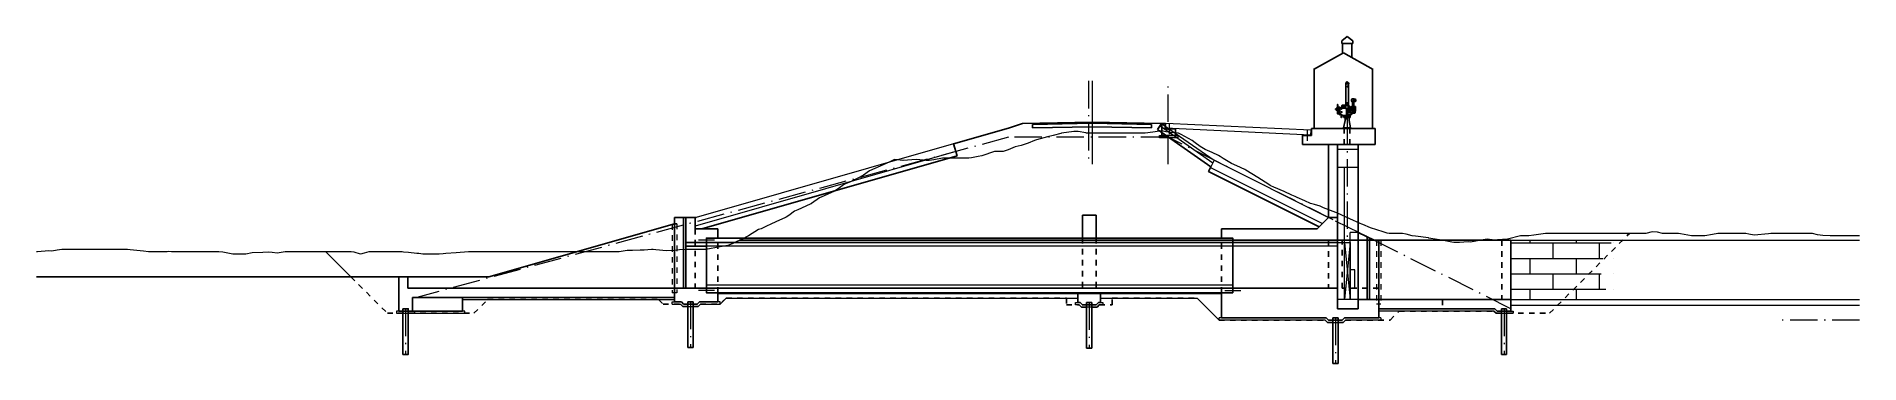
# Model space of a CAD drawing. Header units: millimetres. Extents: x -2078669 to -1085629, y -5987148 to 310365.
# Drawn here: x -1285629 to -1085629, y -4349648 to -4313811 of the extents above; entities that cross this region are included whole.
import ezdxf

# ---------------------------------------------------------------- set-up
doc = ezdxf.new("R2010")
doc.units = ezdxf.units.MM
doc.header["$LTSCALE"] = 500
for name, pattern in [('SXF_一点短鎖線', [9.25, 6, -1.5, 0.25, -1.5]), ('SXF_跳び破線', [12, 6, -6]), ('点線(短)11', [2, 1, -1]), ('破線1', [7.5, 6, -1.5])]:
    doc.linetypes.add(name, pattern=pattern)
for name, color, linetype, lineweight in [('D-BGD', 7, 'Continuous', 13), ('D-BMK', 2, 'SXF_一点短鎖線', 13), ('D-BYP-STR4', 6, 'Continuous', 25), ('D-BYP-STR6', 2, 'SXF_一点短鎖線', 13), ('D-BYP-STR7', 2, 'Continuous', 13), ('D-BYP-STR8', 5, 'Continuous', 25), ('D-STR', 1, 'Continuous', 25), ('D-STR-STR1', 2, 'Continuous', 13), ('D-STR-STR2', 7, 'Continuous', 13), ('D-STR-STR8', 1, 'Continuous', 25), ('D-STR-STR9', 1, 'Continuous', 25), ('D-STR-STRA', 6, 'Continuous', 25), ('D-STR-STRC', 7, 'Continuous', 13)]:
    doc.layers.add(name, color=color, linetype=linetype, lineweight=lineweight)

# ---------------------------------------------------------------- blocks, each defined once
blk = doc.blocks.new('管理橋受台')
at = {"layer": 'D-BYP-STR7'}
blk.add_lwpolyline([(690527, -612810), (690627, -612810), (690627, -612910), (689827, -612910), (689827, -612810), (689927, -612810)], dxfattribs=at)
at = {"layer": 'D-STR', "ltscale": 0.01}
blk.add_lwpolyline([(690077, -612510), (690527, -612510), (690527, -612810), (689927, -612810), (689927, -612280), (690077, -612280)], close=True, dxfattribs=at)

msp = doc.modelspace()

# ---------------------------------------------------------------- hatches: boundary and pattern name
at = {"layer": 'D-STR-STRC', "ltscale": 0.01}
h = msp.add_hatch(dxfattribs=at)
h.set_pattern_fill('AR-BRSTD', color=256, scale=25, angle=180)
h.set_pattern_definition([(180, (-1703471.2, -3760628), (-2e-13, -1693.545), []), (270, (-1703471.2, -3760628), (2540, -1693.545), [1693.545, -1693.545])])
edge = h.paths.add_edge_path()
edge.add_line((-1123881.5, -4342647.8), (-1112590.9, -4342647.8))
edge.add_arc((-1109490.3, -4339397.8), 4491.8, 133.652127, 226.347873, ccw=False)
edge.add_line((-1112590.9, -4336147.8), (-1123881.5, -4336147.8))
edge.add_line((-1123881.5, -4336147.8), (-1123881.5, -4342647.8))

# ---------------------------------------------------------------- linework, layer by layer
at = {"layer": 'D-BGD', "linetype": 'Continuous', "lineweight": 13}
msp.add_lwpolyline([(-1085629.4, -4335647.8), (-1086195.3, -4335647.8), (-1086757.4, -4335647.8), (-1087725.6, -4335647.8), (-1088199.2, -4335647.8), (-1088839.5, -4335647.8), (-1089641, -4335618.2), (-1090233.9, -4335545), (-1090772.9, -4335397.8), (-1092230.4, -4335397.8), (-1092524.6, -4335397.8), (-1092604, -4335397.8), (-1092742.2, -4335397.8), (-1093966.4, -4335397.8), (-1094435.1, -4335397.8), (-1095250.5, -4335397.8), (-1095350.6, -4335407.7), (-1095621.4, -4335434.7), (-1097181.7, -4335590.2), (-1097758.7, -4335490.2), (-1098097.2, -4335397.8), (-1098291.8, -4335397.8), (-1099012.7, -4335397.8), (-1099733.5, -4335397.8), (-1100267, -4335397.8), (-1101175.3, -4335397.8), (-1101759.3, -4335499), (-1102617.1, -4335647.8), (-1102775.3, -4335647.8), (-1103590.4, -4335647.8), (-1104058.9, -4335647.8), (-1105283.6, -4335435.4), (-1105500.7, -4335397.8), (-1106337, -4335397.8), (-1106942.5, -4335397.8), (-1107252.5, -4335397.8), (-1107791.8, -4335250.5), (-1108384.3, -4335206.8), (-1109083.6, -4335397.8), (-1109826.1, -4335397.8), (-1110300.1, -4335397.8), (-1110914.7, -4335397.8), (-1112576.2, -4335397.8), (-1112709.7, -4335397.8), (-1112745.7, -4335397.8), (-1112808.4, -4335397.8), (-1114151.5, -4335397.8), (-1115316.7, -4335397.8), (-1115593.3, -4335397.8), (-1115967.2, -4335397.8), (-1117035.1, -4335397.8), (-1117323.4, -4335397.8), (-1117825, -4335397.8), (-1119154.4, -4335397.8), (-1119918.6, -4335397.8), (-1120070, -4335397.8), (-1121360.4, -4335574), (-1121901, -4335647.8), (-1122802.2, -4335647.8), (-1122841.5, -4335661.4), (-1124244, -4336008), (-1125349.8, -4336089.5), (-1125685.8, -4336114.3), (-1126478.7, -4336035.2), (-1127127.6, -4336147.8), (-1128309.8, -4336352.7), (-1128569.4, -4336326.9), (-1129531.1, -4336397.8), (-1130011.2, -4336397.8), (-1130140.8, -4336375.3), (-1130366.4, -4336336.2), (-1131453, -4336147.8), (-1131971.9, -4336057.8), (-1132874.6, -4335901.3), (-1132887.4, -4335899), (-1132894.8, -4335895.8), (-1132922, -4335893), (-1134336.6, -4335699.9), (-1134718.5, -4335647.8), (-1135382.9, -4335466.3), (-1135778.4, -4335397.8), (-1136549.6, -4335397.8), (-1137220.2, -4335397.8), (-1137465.1, -4335355.3), (-1137891.2, -4335223.2), (-1139296.2, -4334787.8), (-1140103.7, -4334427.2), (-1140211.7, -4334379), (-1140399.5, -4334295.2), (-1141545.5, -4333783.5), (-1142907.8, -4333175.4), (-1142958.3, -4333152.8), (-1142987.3, -4333139.8), (-1143094.9, -4333091.8), (-1144429.1, -4332594.5), (-1144789.3, -4332397.8), (-1145416, -4332226.6), (-1145704.9, -4332147.8), (-1145870.9, -4332102.4), (-1146485.9, -4331827.9), (-1147312.7, -4331458.7), (-1147535.9, -4331359.1), (-1147924.3, -4331185.7), (-1148754.5, -4330815), (-1149876.9, -4330313.9), (-1150196.3, -4330171.3), (-1150282.5, -4330132.8), (-1150432.6, -4330024.8), (-1151638.1, -4329277.6), (-1152940.9, -4328470.1), (-1153079.9, -4328383.9), (-1153944.7, -4327997.8), (-1154521.7, -4327740.2), (-1155449.1, -4327165.3), (-1155775.7, -4326962.9), (-1155963.5, -4326846.5), (-1156658.8, -4326536.1), (-1157405.3, -4326202.8), (-1157957.4, -4325860.5), (-1158522.3, -4325454.1), (-1158847.1, -4325220.4), (-1160049.8, -4324563.6), (-1160353.4, -4324397.8), (-1160465.7, -4324397.8), (-1161476.5, -4324297), (-1161730.6, -4324271.7), (-1162184.5, -4324147.8), (-1163172.4, -4324282.7), (-1164015.5, -4324397.8), (-1164614.2, -4324397.8), (-1165482.3, -4324397.8), (-1166056, -4324397.8), (-1166762.1, -4324397.8), (-1167497.8, -4324397.8), (-1167990.5, -4324397.8), (-1168939.6, -4324397.8), (-1169508.7, -4324397.8), (-1170381.4, -4324397.8), (-1170424.3, -4324397.8), (-1170498.8, -4324377.4), (-1171339.8, -4324231.6), (-1171823.2, -4324213.8), (-1173170.9, -4324397.8), (-1173265, -4324423.5), (-1174086.4, -4324647.8), (-1174706.8, -4324817.2), (-1175515.4, -4325038), (-1175917.5, -4325147.8), (-1176148.6, -4325210.9), (-1176833, -4325516.4), (-1177590.4, -4325751.2), (-1178247.1, -4325897.8), (-1179032.2, -4326248.3), (-1179579.6, -4326397.8), (-1180473.9, -4326397.8), (-1180495.1, -4326401.4), (-1180531.9, -4326417.9), (-1181915.7, -4326897.8), (-1182326.2, -4326968.9), (-1183040.2, -4327092.7), (-1183357.5, -4327147.8), (-1184157.2, -4327147.8), (-1184799.3, -4327147.8), (-1185548.5, -4327147.8), (-1185988.3, -4327147.8), (-1186241.1, -4327147.8), (-1187177.5, -4327310.1), (-1187682.9, -4327397.8), (-1188056.8, -4327397.8), (-1188734.9, -4327330.2), (-1189124.7, -4327291.3), (-1190565.1, -4327397.5), (-1190566, -4327397.7), (-1190566.5, -4327397.6), (-1191481.5, -4327306.4), (-1192008.3, -4327541.6), (-1192397, -4327715.2), (-1193073.3, -4328017.1), (-1194228.1, -4328532.7), (-1194891.9, -4329010.3), (-1195581.6, -4329387), (-1196059.2, -4329600.2), (-1196333.7, -4329722.7), (-1196974.7, -4330008.9), (-1197775.5, -4330585.1), (-1198089.9, -4330756.8), (-1199217.3, -4331260.1), (-1199721.3, -4331485.2), (-1200598.2, -4332116.1), (-1200636.8, -4332140.1), (-1200659, -4332147.8), (-1200741.4, -4332190.6), (-1202100.8, -4332797.5), (-1202467.9, -4332961.4), (-1203106.4, -4333420.9), (-1203383.4, -4333592.6), (-1203542.6, -4333691.2), (-1204132.3, -4333954.5), (-1204984.4, -4334334.9), (-1205614.7, -4334616.3), (-1206130, -4334897.8), (-1206426.2, -4334978.6), (-1207523.3, -4335658.7), (-1207868, -4335846.9), (-1207961.1, -4335913.9), (-1208123, -4335986.2), (-1208876.6, -4336322.7), (-1209309.8, -4336516.1), (-1209792.2, -4336731.4), (-1210631.3, -4336876.9), (-1212193.4, -4337147.8), (-1213139.6, -4337147.8), (-1213454.3, -4337147.8), (-1213635.2, -4337147.8), (-1214305.2, -4337147.8), (-1215077, -4337204.7), (-1215647.8, -4337246.7), (-1216518.8, -4337311), (-1217696.2, -4337193.6), (-1217960.6, -4337167.3), (-1218156.1, -4337147.8), (-1218947.5, -4337226.6), (-1219402.4, -4337209.9), (-1220244.1, -4337251.8), (-1220844.1, -4337281.7), (-1221694.1, -4337397.8), (-1222285.9, -4337397.8), (-1223172.7, -4337397.8), (-1223525.1, -4337397.8), (-1223727.7, -4337397.8), (-1224723.7, -4337397.8), (-1225169.5, -4337397.8), (-1225843.7, -4337397.8), (-1226611.3, -4337397.8), (-1227187.3, -4337397.8), (-1228053.1, -4337397.8), (-1228189.2, -4337397.8), (-1229018.3, -4337397.8), (-1229494.9, -4337397.8), (-1229933.9, -4337397.8), (-1230697.5, -4337397.8), (-1230936.7, -4337397.8), (-1231764.9, -4337397.8), (-1232378.5, -4337397.8), (-1232680.5, -4337397.8), (-1233205.8, -4337397.8), (-1233820.3, -4337397.8), (-1234511.5, -4337397.8), (-1235714.1, -4337397.8), (-1236703.9, -4337397.8), (-1238042, -4337397.8), (-1238173.7, -4337397.8), (-1238222.4, -4337411.1), (-1239587.5, -4337511.7), (-1240730.6, -4337596), (-1241029.2, -4337618), (-1241433, -4337647.8), (-1242471, -4337647.8), (-1242751.3, -4337647.8), (-1243238.9, -4337647.8), (-1243666.8, -4337605.1), (-1243912.8, -4337580.6), (-1244823.9, -4337489.8), (-1245354.6, -4337436.9), (-1245497.9, -4337422.6), (-1245747.2, -4337397.8), (-1246413.4, -4337397.8), (-1246796.4, -4337397.8), (-1247329, -4337397.8), (-1248238.2, -4337397.8), (-1248255.5, -4337397.8), (-1249160, -4337397.8), (-1249680, -4337539.7), (-1250075.6, -4337647.8), (-1250763.7, -4337459.8), (-1251121.8, -4337397.8), (-1251605.9, -4337397.8), (-1252563.6, -4337397.8), (-1252822.2, -4337397.8), (-1253272, -4337397.8), (-1254653.2, -4337397.8), (-1255447.2, -4337397.8), (-1255568.8, -4337397.8), (-1255780.3, -4337397.8), (-1256484.3, -4337397.8), (-1256889, -4337397.8), (-1258288.6, -4337397.8), (-1258315.4, -4337397.8), (-1258330.8, -4337397.8), (-1259230.9, -4337553.8), (-1259772.6, -4337499.9), (-1260146.4, -4337462.6), (-1260796.9, -4337486.6), (-1261977.5, -4337530.1), (-1262656.1, -4337647.8), (-1263305.1, -4337647.8), (-1264097.9, -4337647.8), (-1265169.7, -4337461.9), (-1265639.6, -4337397.8), (-1265813.4, -4337397.8), (-1266981.5, -4337397.8), (-1268321.7, -4337397.8), (-1268386.2, -4337397.8), (-1268423.3, -4337392.7), (-1268560.7, -4337397.8), (-1269865.1, -4337397.8), (-1270830, -4337397.8), (-1271132.8, -4337367.6), (-1271306.9, -4337397.8), (-1272048.4, -4337397.8), (-1272748.7, -4337397.8), (-1273338.3, -4337397.8), (-1273879.4, -4337343.8), (-1275342.6, -4337198), (-1275632.3, -4337169.1), (-1275846.5, -4337147.8), (-1276626, -4337147.8), (-1277074.1, -4337147.8), (-1277541.5, -4337147.8), (-1278354.8, -4337147.8), (-1278515.9, -4337147.8), (-1278733.6, -4337147.8), (-1280288.1, -4337147.8), (-1280863.1, -4337147.8), (-1281203.7, -4337147.8), (-1282124.6, -4337147.8), (-1282841.2, -4337147.8), (-1283371.4, -4337239.7), (-1283950.3, -4337340.1), (-1284283, -4337306.9), (-1285515.5, -4337397.8), (-1285629.4, -4337397.8)], dxfattribs=at)
at = {"layer": 'D-BMK', "linetype": 'SXF_一点短鎖線'}
for p, q in [((-1170226.5, -4318684.7), (-1170226.5, -4327792.9)), ((-1169817.4, -4318684.7), (-1169817.4, -4327792.9)), ((-1161476.5, -4327792.9), (-1161476.5, -4318682.2)), ((-1169817.4, -4320850.3), (-1169817.4, -4327792.9)), ((-1245131.5, -4343647.8), (-1245131.5, -4348647.8)), ((-1213881.5, -4342897.8), (-1213881.5, -4347897.8)), ((-1170132.2, -4342972.8), (-1170132.2, -4347972.8)), ((-1124631.5, -4343647.8), (-1124631.5, -4348647.8)), ((-1143131.5, -4344647.8), (-1143131.5, -4349647.8)), ((-1085629.4, -4344898.1), (-1094821.6, -4344898.1))]:
    msp.add_line(p, q, dxfattribs=at)
at = {"layer": 'D-BYP-STR4', "linetype": 'SXF_跳び破線', "ltscale": 0.2}
msp.add_line((-1215631.5, -4334323.1), (-1215381.5, -4334323.1), dxfattribs=at)
at = {"layer": 'D-BYP-STR4', "color": 6}
msp.add_line((-1212131.5, -4336772.8), (-1214381.5, -4336772.8), dxfattribs=at)
at = {"layer": 'D-BYP-STR4'}
for p, q in [((-1213594, -4342897.8), (-1214169, -4342897.8)), ((-1214169, -4342897.8), (-1214169, -4347897.8)), ((-1213594, -4342897.8), (-1213594, -4347897.8)), ((-1170419.7, -4342972.8), (-1170419.7, -4347972.8)), ((-1169844.7, -4342972.8), (-1170419.7, -4342972.8)), ((-1169844.7, -4342972.8), (-1169844.7, -4347972.8)), ((-1124919, -4343647.8), (-1124919, -4348647.8)), ((-1124919, -4343647.8), (-1124344, -4343647.8)), ((-1124344, -4343647.8), (-1124344, -4348647.8)), ((-1143419, -4344647.8), (-1143419, -4349647.8)), ((-1143419, -4344647.8), (-1142844, -4344647.8)), ((-1142844, -4344647.8), (-1142844, -4349647.8)), ((-1214169, -4347897.8), (-1213594, -4347897.8)), ((-1170419.7, -4347972.8), (-1169844.7, -4347972.8)), ((-1143419, -4349647.8), (-1142844, -4349647.8)), ((-1124919, -4348647.8), (-1124344, -4348647.8))]:
    msp.add_line(p, q, dxfattribs=at)
msp.add_lwpolyline([(-1245419, -4343647.8), (-1245419, -4348647.8), (-1244844, -4348647.8), (-1244844, -4343647.8)], close=True, dxfattribs=at)
at = {"layer": 'D-BYP-STR6', "linetype": 'SXF_一点短鎖線'}
msp.add_lwpolyline([(-1123881.5, -4343647.8), (-1143376.5, -4333900.3), (-1161476.5, -4324850.3), (-1178976.5, -4324850.3), (-1243902.2, -4342397.8)], dxfattribs=at)
at = {"layer": 'D-BYP-STR7'}
for p, q in [((-1210881.5, -4341972.8), (-1155632.2, -4341972.8)), ((-1238881.5, -4342647.8), (-1215631.5, -4342647.8)), ((-1214631.5, -4343147.8), (-1213131.5, -4343147.8)), ((-1210631.5, -4343147.8), (-1209956.5, -4342472.8)), ((-1209956.5, -4342472.8), (-1171382.2, -4342472.8)), ((-1168882.2, -4342472.8), (-1158307.2, -4342472.8)), ((-1158307.2, -4342472.8), (-1155882.2, -4344897.8)), ((-1125735, -4343897.8), (-1138381.5, -4343897.8)), ((-1125735, -4343897.8), (-1125485, -4344147.8)), ((-1123881.5, -4343897.8), (-1123631.5, -4343897.8)), ((-1123631.5, -4343897.8), (-1123631.5, -4344147.8)), ((-1155632.2, -4344647.8), (-1155882.2, -4344647.8)), ((-1155882.2, -4344897.8), (-1155882.2, -4344647.8)), ((-1144235, -4344897.8), (-1155882.2, -4344897.8)), ((-1144235, -4344897.8), (-1143985, -4345147.8)), ((-1143985, -4345147.8), (-1142277.9, -4345147.8)), ((-1142277.9, -4345147.8), (-1142027.9, -4344897.8)), ((-1138131.5, -4344897.8), (-1142027.9, -4344897.8)), ((-1138131.5, -4344647.8), (-1138381.5, -4344647.8)), ((-1138131.5, -4344647.8), (-1138131.5, -4344897.8)), ((-1125485, -4344147.8), (-1123631.5, -4344147.8))]:
    msp.add_line(p, q, dxfattribs=at)
for points in [[(-1245881.5, -4343897.8), (-1246131.5, -4343897.8), (-1246131.5, -4344147.8), (-1244136.5, -4344147.8), (-1244136.5, -4343897.8), (-1244386.5, -4343897.8)], [(-1246131.5, -4344147.8), (-1238631.5, -4344147.8), (-1238631.5, -4343897.8), (-1238881.5, -4343897.8)], [(-1215881.5, -4343147.8), (-1215881.5, -4342897.8), (-1215631.5, -4342897.8)], [(-1215881.5, -4343147.8), (-1214985, -4343147.8), (-1214735, -4343397.8), (-1213027.9, -4343397.8), (-1212777.9, -4343147.8), (-1210631.5, -4343147.8)], [(-1210631.5, -4343147.8), (-1210631.5, -4342897.8), (-1210881.5, -4342897.8)], [(-1168882.2, -4342972.8), (-1168632.2, -4342972.8), (-1168632.2, -4343222.8), (-1169028.6, -4343222.8), (-1169278.6, -4343472.8), (-1170985.7, -4343472.8), (-1171235.7, -4343222.8), (-1171632.2, -4343222.8), (-1171632.2, -4342972.8), (-1171382.2, -4342972.8)]]:
    msp.add_lwpolyline(points, dxfattribs=at)
at = {"layer": 'D-BYP-STR8'}
for p, q in [((-1141824.9, -4313810.5), (-1142433.5, -4314300.2)), ((-1141213.5, -4314296.8), (-1141824.9, -4313810.5)), ((-1142256.5, -4315618.5), (-1145536.5, -4317431.5)), ((-1142433.5, -4314300.2), (-1142433.5, -4314575.2)), ((-1142433.5, -4314575.2), (-1141212.8, -4314571.8)), ((-1142366.7, -4314575), (-1142366.8, -4315680.2)), ((-1142256.5, -4315618.5), (-1138976.5, -4317431.5)), ((-1141336.7, -4314572.8), (-1141336.8, -4316133.1)), ((-1141212.8, -4314571.8), (-1141213.5, -4314296.8)), ((-1145469, -4323897.8), (-1145469, -4317394.2)), ((-1139044, -4323897.8), (-1139044, -4317394.2)), ((-1141998, -4318981.5), (-1141998, -4318925.3)), ((-1141995, -4318981.5), (-1141998, -4318981.5)), ((-1141831.2, -4318759), (-1141995, -4318922.8)), ((-1141995, -4318922.8), (-1141953.4, -4318881.2)), ((-1141970, -4318922.8), (-1141995, -4318922.8)), ((-1141995, -4318997.8), (-1141995, -4318922.8)), ((-1141995, -4318981.6), (-1141995, -4318922.9)), ((-1141995, -4318997.8), (-1141667.5, -4318997.8)), ((-1141994.2, -4318917.3), (-1141955.6, -4318879)), ((-1141937, -4318917.8), (-1141989.9, -4318917.8)), ((-1141675, -4318922.8), (-1141987.5, -4318922.8)), ((-1141987.5, -4321400.3), (-1141987.5, -4318997.8)), ((-1141965, -4318917.8), (-1141970, -4318922.8)), ((-1141955.6, -4318879), (-1141953.4, -4318881.2)), ((-1141831.2, -4318812), (-1141937, -4318917.8)), ((-1141838.7, -4319260.3), (-1141838.7, -4319335.3)), ((-1141831.2, -4318759), (-1141667.5, -4318922.8)), ((-1141831.2, -4318812), (-1141725.5, -4318917.8)), ((-1141823.7, -4319260.3), (-1141823.7, -4319335.3)), ((-1141725.5, -4318917.8), (-1141672.5, -4318917.8)), ((-1141706.9, -4318879), (-1141709.1, -4318881.2)), ((-1141667.5, -4318922.8), (-1141709.1, -4318881.2)), ((-1141668.2, -4318917.3), (-1141706.9, -4318879)), ((-1141697.5, -4318917.8), (-1141692.5, -4318922.8)), ((-1141692.5, -4318922.8), (-1141667.5, -4318922.8)), ((-1141675, -4321400.3), (-1141675, -4318997.8)), ((-1141667.5, -4318997.8), (-1141667.5, -4318922.8)), ((-1141667.5, -4318981.6), (-1141667.5, -4318922.9)), ((-1141667.5, -4318981.5), (-1141664.5, -4318981.5)), ((-1141664.5, -4318981.5), (-1141664.5, -4318925.3)), ((-1143031.2, -4321751), (-1143123.2, -4321751)), ((-1143123.2, -4321806), (-1143123.2, -4321751)), ((-1143031.2, -4321806), (-1143123.2, -4321806)), ((-1143031.2, -4321875.8), (-1143031.2, -4321681.2)), ((-1142981.2, -4321656), (-1143020.2, -4321666.7)), ((-1142981.2, -4321901), (-1143020.2, -4321890.3)), ((-1142968.7, -4321656), (-1142981.2, -4321656)), ((-1142968.7, -4321901), (-1142981.2, -4321901)), ((-1142963.7, -4321941), (-1142963.7, -4321616)), ((-1142963.7, -4321616), (-1142948.7, -4321616)), ((-1142963.7, -4321941), (-1142948.7, -4321941)), ((-1142948.7, -4321941), (-1142948.7, -4321616)), ((-1142906.2, -4321616), (-1142948.7, -4321616)), ((-1142948.7, -4321941), (-1142948.7, -4321801.5)), ((-1142906.2, -4321941), (-1142948.7, -4321941)), ((-1142913.7, -4321303.2), (-1142913.7, -4321333)), ((-1142913.7, -4321303.2), (-1142908.7, -4321303.2)), ((-1142913.7, -4321333), (-1142908.7, -4321333)), ((-1142906.7, -4321334), (-1142912.9, -4321596.9)), ((-1142906.7, -4322223), (-1142912.9, -4321960.1)), ((-1142906.2, -4321286), (-1142906.2, -4322256.3)), ((-1142868.7, -4321278.5), (-1142898.7, -4321278.5)), ((-1142861.2, -4321286), (-1142861.2, -4322271)), ((-1142861.2, -4321338.5), (-1142853.7, -4321616)), ((-1142853.7, -4321616), (-1142861.2, -4321616)), ((-1142861.2, -4322218.5), (-1142853.7, -4321941)), ((-1142853.7, -4321941), (-1142861.2, -4321941)), ((-1142846.2, -4322016), (-1142846.2, -4321541)), ((-1142831.2, -4321541), (-1142846.2, -4321541)), ((-1142846.2, -4321623.5), (-1142846.2, -4321933.5)), ((-1142831.2, -4321541), (-1142831.2, -4322016)), ((-1142831.2, -4321749.8), (-1142823.7, -4321749.8)), ((-1142831.2, -4321807.3), (-1142823.7, -4321807.3)), ((-1142823.7, -4321674.8), (-1142821.2, -4321672.3)), ((-1142823.7, -4321674.8), (-1142823.7, -4321882.3)), ((-1142823.7, -4321882.3), (-1142821.2, -4321884.8)), ((-1142821.2, -4321672.3), (-1142818.7, -4321672.3)), ((-1142821.2, -4321884.8), (-1142818.7, -4321884.8)), ((-1142818.7, -4321562.3), (-1142816.2, -4321559.8)), ((-1142818.7, -4321562.3), (-1142818.7, -4321994.8)), ((-1142818.7, -4321994.8), (-1142816.2, -4321997.3)), ((-1142806.2, -4321559.8), (-1142816.2, -4321559.8)), ((-1142806.2, -4321997.3), (-1142816.2, -4321997.3)), ((-1142803.7, -4321562.3), (-1142806.2, -4321559.8)), ((-1142803.7, -4321994.8), (-1142806.2, -4321997.3)), ((-1142803.7, -4321562.3), (-1142803.7, -4321994.8)), ((-1142803.7, -4321922.3), (-1142803.7, -4321634.8)), ((-1142786.2, -4321634.8), (-1142803.7, -4321634.8)), ((-1142786.2, -4321922.3), (-1142803.7, -4321922.3)), ((-1142776.2, -4321624.8), (-1142776.2, -4321546)), ((-1142776.2, -4321932.3), (-1142776.2, -4322011)), ((-1142771.2, -4321541), (-1142756.2, -4321541)), ((-1142758.7, -4321541), (-1142758.7, -4322016)), ((-1142758.7, -4321541), (-1142658.7, -4321541)), ((-1142696.2, -4321844.5), (-1142696.2, -4322397.8)), ((-1142683.7, -4321713.6), (-1142681.2, -4321713.6)), ((-1142683.7, -4321832), (-1142674.9, -4321832)), ((-1142678.7, -4321964), (-1142681.2, -4321966.5)), ((-1142681.2, -4322079), (-1142681.2, -4321966.5)), ((-1142666.2, -4321964), (-1142678.7, -4321964)), ((-1142676.2, -4321666.3), (-1142676.2, -4321827.8)), ((-1142675.2, -4321866.5), (-1142676.2, -4321867.5)), ((-1142676.2, -4321867.5), (-1142676.2, -4321890.5)), ((-1142676.2, -4321890.5), (-1142675.2, -4321891.5)), ((-1142661.2, -4321866.5), (-1142675.2, -4321866.5)), ((-1142675.2, -4321866.5), (-1142675.2, -4321891.5)), ((-1142675.2, -4321891.5), (-1142661.2, -4321891.5)), ((-1142673, -4321938.4), (-1142673.7, -4321939.1)), ((-1142673.7, -4321939.1), (-1142673.7, -4321958.9)), ((-1142673.7, -4321958.9), (-1142673, -4321959.6)), ((-1142673, -4321938.4), (-1142661.2, -4321938.4)), ((-1142673, -4321938.4), (-1142673, -4321959.6)), ((-1142673, -4321959.6), (-1142661.2, -4321959.6)), ((-1142641.2, -4321835.3), (-1142668.7, -4321835.3)), ((-1142661.2, -4321862.8), (-1142658.7, -4321860.3)), ((-1142661.2, -4322182.8), (-1142661.2, -4321862.8)), ((-1142658.7, -4321860.3), (-1142646.2, -4321860.3)), ((-1142646.2, -4321857.8), (-1142646.2, -4322187.8)), ((-1142641.2, -4321707.8), (-1142641.2, -4322247.8)), ((-1142553.7, -4321707.8), (-1142641.2, -4321707.8)), ((-1142621.2, -4321578.5), (-1142621.2, -4321612.8)), ((-1142621.2, -4321612.8), (-1142621.2, -4321707.8)), ((-1142613.7, -4321620.3), (-1142610, -4321620.3)), ((-1142602.5, -4321610.3), (-1142433.7, -4321610.3)), ((-1142602.5, -4321612.8), (-1142602.5, -4321610.3)), ((-1142596.2, -4321647.8), (-1142433.7, -4321647.8)), ((-1142451.2, -4321722.8), (-1142586.2, -4321722.8)), ((-1142553.7, -4321707.8), (-1142553.7, -4321715.3)), ((-1142546.2, -4321692.8), (-1142546.2, -4321707.8)), ((-1142546.2, -4321710.3), (-1142546.2, -4321707.8)), ((-1142446.2, -4321672.8), (-1142526.2, -4321672.8)), ((-1142515, -4321610.3), (-1142433.7, -4321610.3)), ((-1142515, -4321635.3), (-1142515, -4321610.3)), ((-1142433.7, -4321492.8), (-1142433.7, -4321515.3)), ((-1142046.2, -4321515.3), (-1142433.7, -4321515.3)), ((-1142191.2, -4321515.3), (-1142433.7, -4321515.3)), ((-1142433.7, -4321515.3), (-1142433.7, -4321647.8)), ((-1142046.2, -4321647.8), (-1142433.7, -4321647.8)), ((-1142433.7, -4321647.8), (-1142046.2, -4321647.8)), ((-1142433.7, -4321647.8), (-1142046.2, -4321647.8)), ((-1142433.7, -4321647.8), (-1142433.7, -4321705.3)), ((-1142431.2, -4321490.3), (-1142377.4, -4321490.3)), ((-1142426.2, -4321540.3), (-1142358.7, -4321540.3)), ((-1142422.7, -4321488.3), (-1142415.3, -4321478.5)), ((-1142413.7, -4321375.3), (-1142413.7, -4321473.9)), ((-1142240, -4321477.8), (-1142413.7, -4321477.8)), ((-1142411.2, -4321502.8), (-1142240, -4321502.8)), ((-1142240, -4321352.8), (-1142391.2, -4321352.8)), ((-1142370.7, -4321483.4), (-1142379.7, -4321500.1)), ((-1142333.7, -4321565.3), (-1142333.7, -4321647.8)), ((-1142320.6, -4321577.8), (-1142319.5, -4321575.9)), ((-1142319.5, -4321579.6), (-1142320.6, -4321577.8)), ((-1142319.5, -4321575.9), (-1142318.4, -4321574)), ((-1142318.4, -4321581.5), (-1142319.5, -4321579.6)), ((-1142314.1, -4321574), (-1142318.4, -4321574)), ((-1142314.1, -4321581.5), (-1142318.4, -4321581.5)), ((-1142314.1, -4321574), (-1142313, -4321575.9)), ((-1142313, -4321579.6), (-1142314.1, -4321581.5)), ((-1142313, -4321575.9), (-1142311.9, -4321577.8)), ((-1142311.9, -4321577.8), (-1142313, -4321579.6)), ((-1142275, -4321530.6), (-1142273.1, -4321529.5)), ((-1142275, -4321534.9), (-1142275, -4321530.6)), ((-1142273.1, -4321536), (-1142275, -4321534.9)), ((-1142275, -4321620.6), (-1142273.1, -4321619.5)), ((-1142275, -4321620.6), (-1142275, -4321624.9)), ((-1142273.1, -4321626), (-1142275, -4321624.9)), ((-1142273.1, -4321529.5), (-1142271.2, -4321528.4)), ((-1142271.2, -4321537.1), (-1142273.1, -4321536)), ((-1142273.1, -4321619.5), (-1142271.2, -4321618.4)), ((-1142271.2, -4321627.1), (-1142273.1, -4321626)), ((-1142271.2, -4321528.4), (-1142269.4, -4321529.5)), ((-1142269.4, -4321536), (-1142271.2, -4321537.1)), ((-1142271.2, -4321618.4), (-1142269.4, -4321619.5)), ((-1142269.4, -4321626), (-1142271.2, -4321627.1)), ((-1142269.4, -4321529.5), (-1142267.5, -4321530.6)), ((-1142267.5, -4321534.9), (-1142269.4, -4321536)), ((-1142269.4, -4321619.5), (-1142267.5, -4321620.6)), ((-1142267.5, -4321624.9), (-1142269.4, -4321626)), ((-1142267.5, -4321534.9), (-1142267.5, -4321530.6)), ((-1142267.5, -4321620.6), (-1142267.5, -4321624.9)), ((-1142240, -4321352.8), (-1142088.7, -4321352.8)), ((-1142240, -4321477.8), (-1142066.2, -4321477.8)), ((-1142068.7, -4321502.8), (-1142240, -4321502.8)), ((-1142230.6, -4321577.8), (-1142229.5, -4321575.9)), ((-1142229.5, -4321579.6), (-1142230.6, -4321577.8)), ((-1142229.5, -4321575.9), (-1142228.4, -4321574)), ((-1142228.4, -4321581.5), (-1142229.5, -4321579.6)), ((-1142228.4, -4321574), (-1142224.1, -4321574)), ((-1142228.4, -4321581.5), (-1142224.1, -4321581.5)), ((-1142224.1, -4321574), (-1142223, -4321575.9)), ((-1142223, -4321579.6), (-1142224.1, -4321581.5)), ((-1142223, -4321575.9), (-1142221.9, -4321577.8)), ((-1142221.9, -4321577.8), (-1142223, -4321579.6)), ((-1142208.7, -4321565.3), (-1142208.7, -4321647.8)), ((-1142183.7, -4321540.3), (-1142053.7, -4321540.3)), ((-1142109.2, -4321483.4), (-1142100.3, -4321500.1)), ((-1142048.7, -4321490.3), (-1142102.6, -4321490.3)), ((-1142066.2, -4321375.3), (-1142066.2, -4321473.9)), ((-1142066.2, -4321400.3), (-1141591.2, -4321400.3)), ((-1142066.2, -4321422.8), (-1141591.2, -4321422.8)), ((-1142066.2, -4321422.8), (-1141591.2, -4321422.8)), ((-1142057.2, -4321488.3), (-1142064.7, -4321478.5)), ((-1142046.2, -4321492.8), (-1142046.2, -4321515.3)), ((-1142046.2, -4321515.3), (-1142046.2, -4321647.8)), ((-1142046.2, -4321647.8), (-1141452, -4321647.8)), ((-1142046.2, -4321647.8), (-1142046.2, -4321660.3)), ((-1142012.5, -4321250.3), (-1142035, -4321362.8)), ((-1142035, -4321400.3), (-1142035, -4321362.8)), ((-1142033.7, -4321672.8), (-1141866.2, -4321672.8)), ((-1141987.5, -4321250.3), (-1142012.5, -4321250.3)), ((-1141995.5, -4320441.5), (-1141995.5, -4320904)), ((-1141987.5, -4320441.5), (-1141995.5, -4320441.5)), ((-1141995.5, -4320904), (-1141987.5, -4320904)), ((-1141987.5, -4320904), (-1141987.5, -4320441.5)), ((-1141908.7, -4321680.3), (-1141908.7, -4322527.8)), ((-1141903.7, -4321680.3), (-1141903.7, -4322527.8)), ((-1141740.5, -4321072.8), (-1141903, -4321072.8)), ((-1141903, -4321072.8), (-1141903, -4321422.8)), ((-1141866.2, -4321672.8), (-1141866.2, -4322535.3)), ((-1141833.7, -4321672.8), (-1141866.2, -4321672.8)), ((-1141838.7, -4321400.3), (-1141838.7, -4321250.3)), ((-1141823.7, -4321250.3), (-1141838.7, -4321250.3)), ((-1141823.7, -4321362.8), (-1141838.7, -4321362.8)), ((-1141828.7, -4322530.3), (-1141828.7, -4321677.8)), ((-1141823.7, -4321400.3), (-1141823.7, -4321250.3)), ((-1141821.2, -4321752.8), (-1141818.7, -4321752.8)), ((-1141818.7, -4321752.8), (-1141818.7, -4322267.8)), ((-1141788.7, -4321754), (-1141818.7, -4321754)), ((-1141818.7, -4321847.8), (-1141818.7, -4321754)), ((-1141788.7, -4321754), (-1141786.2, -4321756.5)), ((-1141786.2, -4321756.5), (-1141786.2, -4322264)), ((-1141756.2, -4321760.3), (-1141786.2, -4321760.3)), ((-1141786.2, -4322260.3), (-1141786.2, -4321760.3)), ((-1141756.2, -4322260.3), (-1141756.2, -4321760.3)), ((-1141756.2, -4321784), (-1141732.7, -4321784)), ((-1141756.2, -4321824), (-1141756.2, -4321784)), ((-1141732.7, -4321824), (-1141756.2, -4321824)), ((-1141311.2, -4321835.3), (-1141756.2, -4321835.3)), ((-1141740.5, -4321072.8), (-1141740.5, -4321422.8)), ((-1141732.7, -4321784), (-1141731.2, -4321785.5)), ((-1141732.7, -4321784), (-1141732.7, -4321824)), ((-1141731.2, -4321822.5), (-1141732.7, -4321824)), ((-1141731.2, -4321785.5), (-1141731.2, -4321822.5)), ((-1141681.2, -4321835.3), (-1141681.2, -4322185.3)), ((-1141618.7, -4321666.3), (-1141618.7, -4321827.8)), ((-1141571.2, -4321835.3), (-1141611.2, -4321835.3)), ((-1141591.2, -4321422.8), (-1141591.2, -4321400.3)), ((-1141591.2, -4321422.8), (-1141591.2, -4321625.3)), ((-1141563.7, -4321666.3), (-1141563.7, -4321827.8)), ((-1141517.5, -4322143.6), (-1141517.5, -4321885.3)), ((-1141255, -4321860.3), (-1141492.5, -4321860.3)), ((-1141492.5, -4321916.5), (-1141467.5, -4321891.5)), ((-1141492.5, -4321916.5), (-1141492.5, -4322104)), ((-1141280, -4321891.5), (-1141467.5, -4321891.5)), ((-1141451.2, -4321555.3), (-1141451.2, -4321648.1)), ((-1141426.2, -4321530.3), (-1141366.2, -4321530.3)), ((-1141366.2, -4321526.5), (-1141366.2, -4321692)), ((-1141366.2, -4321526.5), (-1141311.2, -4321526.5)), ((-1141311.2, -4321800.3), (-1141311.2, -4321526.5)), ((-1141311.2, -4321949), (-1141311.2, -4321800.3)), ((-1141017.5, -4321800.3), (-1141311.2, -4321800.3)), ((-1141311.2, -4321800.3), (-1141311.2, -4321860.3)), ((-1141303.7, -4321489), (-1141303.7, -4321800.3)), ((-1141303.7, -4321956.5), (-1141303.7, -4321989)), ((-1141283.6, -4320961.6), (-1141301, -4320961.6)), ((-1141283.6, -4320656.6), (-1141300.5, -4320656.6)), ((-1141293.7, -4321426.5), (-1141048.7, -4321426.5)), ((-1141293.7, -4321463.5), (-1141293.7, -4321426.5)), ((-1141291.2, -4320964.1), (-1141291.2, -4320961.6)), ((-1141291.2, -4320964.1), (-1141081.2, -4320964.1)), ((-1141291.2, -4320964.1), (-1141081.2, -4320964.1)), ((-1141291.2, -4320964.1), (-1141291.2, -4320979.1)), ((-1141291.2, -4321426.5), (-1141291.2, -4321411.5)), ((-1141291.2, -4321426.5), (-1141081.2, -4321426.5)), ((-1141291.2, -4321426.5), (-1141081.2, -4321426.5)), ((-1141288.7, -4320981.6), (-1141186.2, -4320981.6)), ((-1141288.7, -4321409), (-1141186.2, -4321409)), ((-1141062.8, -4320659.1), (-1141283.6, -4320659.1)), ((-1141062.8, -4320959.1), (-1141283.6, -4320959.1)), ((-1141280, -4321891.5), (-1141255, -4321916.5)), ((-1141123.7, -4321459), (-1141273.7, -4321459)), ((-1141261.2, -4321406.5), (-1141261.2, -4320984)), ((-1141255, -4321916.5), (-1141255, -4322104)), ((-1141230, -4321885.3), (-1141230, -4322143.6)), ((-1141186.2, -4320981.6), (-1141083.7, -4320981.6)), ((-1141186.2, -4321409), (-1141083.7, -4321409)), ((-1141066.2, -4321445.3), (-1141123.7, -4321459)), ((-1141123.7, -4321485.7), (-1141123.7, -4321459)), ((-1141066.2, -4321472), (-1141123.7, -4321485.7)), ((-1141123.7, -4321485.7), (-1141086.2, -4321485.7)), ((-1141111.2, -4321406.5), (-1141111.2, -4320984)), ((-1141086.2, -4321485.7), (-1141066.2, -4321472)), ((-1141086.2, -4321800.3), (-1141086.2, -4321485.7)), ((-1141081.2, -4320964.1), (-1141081.2, -4320959.1)), ((-1141081.2, -4320964.1), (-1141081.2, -4320979.1)), ((-1141081.2, -4321426.5), (-1141081.2, -4321411.5)), ((-1141080.4, -4321437.8), (-1141080.4, -4321426.5)), ((-1141048.7, -4321445.3), (-1141072.9, -4321445.3)), ((-1140945.9, -4320684.1), (-1141066.5, -4320684.1)), ((-1140945.9, -4320934.1), (-1141066.5, -4320934.1)), ((-1141066.2, -4321800.3), (-1141066.2, -4321445.3)), ((-1141048.7, -4321800.3), (-1141048.7, -4321426.5)), ((-1141048.7, -4321782.1), (-1141048.7, -4321445.3)), ((-1141021.2, -4321445.3), (-1141048.7, -4321445.3)), ((-1140948.7, -4321476.5), (-1141048.7, -4321476.5)), ((-1141033.7, -4321507.8), (-1141033.7, -4321800.3)), ((-1141020.6, -4321508.3), (-1141031.2, -4321511.1)), ((-1141018.7, -4321505.9), (-1141018.7, -4321447.8)), ((-1140998.7, -4321464), (-1141018.7, -4321453.3)), ((-1141017.5, -4321800.3), (-1140967.5, -4321847.8)), ((-1141017.5, -4321800.3), (-1141017.5, -4322010.3)), ((-1140998.7, -4321464), (-1140998.7, -4321818.1)), ((-1140948.7, -4321464), (-1140998.7, -4321464)), ((-1140967.5, -4321847.8), (-1140967.5, -4322010.3)), ((-1140936.2, -4321989), (-1140936.2, -4321489)), ((-1140923.7, -4321489), (-1140923.7, -4321782.1)), ((-1140923.7, -4321782.1), (-1140923.7, -4321989)), ((-1145469, -4323897.8), (-1139044, -4323897.8)), ((-1142913.7, -4322224), (-1142908.7, -4322224)), ((-1142913.7, -4322253.8), (-1142913.7, -4322224)), ((-1142913.7, -4322253.8), (-1142908.7, -4322253.8)), ((-1142906.2, -4322271), (-1142906.2, -4322218.5)), ((-1142868.7, -4322278.5), (-1142898.7, -4322278.5)), ((-1142861.2, -4322271), (-1142861.2, -4322218.5)), ((-1142831.2, -4322016), (-1142846.2, -4322016)), ((-1142773.7, -4322195.3), (-1142773.7, -4322312.8)), ((-1142773.7, -4322195.3), (-1142731.2, -4322195.3)), ((-1142773.7, -4322312.8), (-1142731.2, -4322312.8)), ((-1142771.2, -4322016), (-1142756.2, -4322016)), ((-1142758.7, -4322016), (-1142707.3, -4322016)), ((-1142756.2, -4322045.3), (-1142756.2, -4322016)), ((-1142703.7, -4322052.8), (-1142748.7, -4322052.8)), ((-1142731.2, -4322147.8), (-1142731.2, -4322322.8)), ((-1142731.2, -4322147.8), (-1142708.7, -4322147.8)), ((-1142731.2, -4322322.8), (-1142708.7, -4322322.8)), ((-1142708.7, -4322054), (-1142708.7, -4322166.5)), ((-1142696.2, -4322397.8), (-1142446.2, -4322397.8)), ((-1142681.2, -4322079), (-1142678.7, -4322081.5)), ((-1142666.2, -4322081.5), (-1142678.7, -4322081.5)), ((-1142675.2, -4322154), (-1142676.2, -4322155)), ((-1142676.2, -4322155), (-1142676.2, -4322178)), ((-1142676.2, -4322178), (-1142675.2, -4322179)), ((-1142661.2, -4322154), (-1142675.2, -4322154)), ((-1142675.2, -4322154), (-1142675.2, -4322179)), ((-1142675.2, -4322179), (-1142661.2, -4322179)), ((-1142673, -4322085.9), (-1142673.7, -4322086.6)), ((-1142673.7, -4322086.6), (-1142673.7, -4322106.4)), ((-1142673.7, -4322106.4), (-1142673, -4322107.1)), ((-1142673, -4322085.9), (-1142661.2, -4322085.9)), ((-1142673, -4322085.9), (-1142673, -4322107.1)), ((-1142673, -4322107.1), (-1142661.2, -4322107.1)), ((-1142661.2, -4322182.8), (-1142658.7, -4322185.3)), ((-1142658.7, -4322185.3), (-1142646.2, -4322185.3)), ((-1142628.5, -4322272.3), (-1142351, -4322467.3)), ((-1142515, -4322410.3), (-1142515, -4322417.8)), ((-1142515, -4322417.8), (-1142421.5, -4322417.8)), ((-1142513.7, -4322567.3), (-1142513.7, -4322589.3)), ((-1142513.7, -4322639.2), (-1142513.7, -4322661.2)), ((-1142511.3, -4322564.8), (-1142496.2, -4322564.3)), ((-1142511.3, -4322663.7), (-1142496.2, -4322664.3)), ((-1142508.9, -4322591.9), (-1142494.9, -4322591.9)), ((-1142508.9, -4322636.6), (-1142494.9, -4322636.6)), ((-1142490.2, -4322588.9), (-1142496.2, -4322564.3)), ((-1142490.2, -4322639.6), (-1142496.2, -4322664.3)), ((-1142490.2, -4322588.9), (-1142490.2, -4322639.6)), ((-1142490.2, -4322588.9), (-1142485, -4322589.1)), ((-1142490.2, -4322639.6), (-1142480, -4322639.3)), ((-1142485, -4322584.3), (-1142485, -4322596.8)), ((-1142485, -4322584.3), (-1142461.9, -4322584.3)), ((-1142485, -4322589.7), (-1142461.9, -4322589.7)), ((-1142485, -4322596.8), (-1142459.7, -4322596.8)), ((-1142480, -4322596.8), (-1142480, -4322639.3)), ((-1142480, -4322598.6), (-1142476, -4322598.6)), ((-1142480, -4322629.9), (-1142476, -4322629.9)), ((-1142476, -4322598.6), (-1142476, -4322629.9)), ((-1142476, -4322600.5), (-1142472.5, -4322600.5)), ((-1142476, -4322628), (-1142472.5, -4322628)), ((-1142472.5, -4322561.8), (-1142420, -4322561.8)), ((-1142472.5, -4322561.8), (-1142472.5, -4322584.3)), ((-1142472.5, -4322596.8), (-1142472.5, -4322671.8)), ((-1142472.5, -4322671.8), (-1142420, -4322671.8)), ((-1142467.9, -4322561.8), (-1142467.9, -4322417.8)), ((-1142467.9, -4322561.8), (-1142424.6, -4322561.8)), ((-1142425, -4322671.8), (-1142467.4, -4322671.8)), ((-1142446.2, -4322671.8), (-1142467.4, -4322694.3)), ((-1142467.4, -4322671.8), (-1142446.2, -4322694.3)), ((-1142467.4, -4322694.3), (-1142467.4, -4322671.8)), ((-1142425, -4322694.3), (-1142467.4, -4322694.3)), ((-1142461.9, -4322584.3), (-1142461.9, -4322596.8)), ((-1142446.2, -4322581.8), (-1142446.2, -4322561.8)), ((-1142446.2, -4322651.8), (-1142446.2, -4322671.8)), ((-1142425, -4322671.8), (-1142446.2, -4322694.3)), ((-1142425, -4322694.3), (-1142446.2, -4322671.8)), ((-1142425, -4322694.3), (-1142425, -4322671.8)), ((-1142424.6, -4322561.8), (-1142424.6, -4322417.8)), ((-1142420, -4322561.8), (-1142420, -4322671.8)), ((-1142128.7, -4322472.8), (-1142333.7, -4322472.8)), ((-1142290.5, -4323897.8), (-1142290.5, -4323832.8)), ((-1142290.5, -4323897.8), (-1141415.5, -4323897.8)), ((-1142285.5, -4323827.8), (-1141420.5, -4323827.8)), ((-1142237.2, -4323811.8), (-1142072.2, -4323007.3)), ((-1142190.5, -4322472.8), (-1142190.5, -4322622.8)), ((-1142190.5, -4322622.8), (-1141931.6, -4322622.8)), ((-1142190.5, -4322680.3), (-1142190.5, -4322622.8)), ((-1142185.5, -4322685.3), (-1141931.6, -4322685.3)), ((-1142128.7, -4322472.8), (-1142021.2, -4322472.8)), ((-1142116.2, -4322502.8), (-1142116.2, -4322485.3)), ((-1142006.8, -4322522.8), (-1142096.2, -4322522.8)), ((-1142072.2, -4323007.3), (-1142071.7, -4323005.3)), ((-1142071.7, -4323003.2), (-1142071.7, -4322697.8)), ((-1142071.7, -4323005.3), (-1142071.7, -4323003.2)), ((-1142003.7, -4322490.3), (-1142003.7, -4322505.3)), ((-1141977.5, -4322694.8), (-1141977.5, -4322716.8)), ((-1141977.5, -4322766.7), (-1141977.5, -4322788.7)), ((-1141975.1, -4322692.3), (-1141960, -4322691.8)), ((-1141975.1, -4322791.2), (-1141960, -4322791.8)), ((-1141973.7, -4322535.3), (-1141866.2, -4322535.3)), ((-1141972.6, -4322719.4), (-1141958.6, -4322719.4)), ((-1141972.6, -4322764.1), (-1141958.6, -4322764.1)), ((-1141954, -4322716.4), (-1141960, -4322691.8)), ((-1141954, -4322767.1), (-1141960, -4322791.8)), ((-1141954, -4322716.4), (-1141948.7, -4322716.6)), ((-1141954, -4322716.4), (-1141954, -4322767.1)), ((-1141954, -4322767.1), (-1141943.7, -4322766.8)), ((-1141953.7, -4322550.3), (-1141953.7, -4322542.8)), ((-1141866.2, -4322550.3), (-1141953.7, -4322550.3)), ((-1141948.7, -4322711.8), (-1141948.7, -4322724.3)), ((-1141948.7, -4322711.8), (-1141925.7, -4322711.8)), ((-1141948.7, -4322717.2), (-1141925.7, -4322717.2)), ((-1141948.7, -4322724.3), (-1141923.5, -4322724.3)), ((-1141943.7, -4322724.3), (-1141943.7, -4322766.8)), ((-1141943.7, -4322726.1), (-1141939.7, -4322726.1)), ((-1141943.7, -4322757.4), (-1141939.7, -4322757.4)), ((-1141939.7, -4322726.1), (-1141939.7, -4322757.4)), ((-1141939.7, -4322728), (-1141936.2, -4322728)), ((-1141939.7, -4322755.5), (-1141936.2, -4322755.5)), ((-1141936.2, -4322689.3), (-1141936.2, -4322711.8)), ((-1141936.2, -4322689.3), (-1141883.7, -4322689.3)), ((-1141936.2, -4322724.3), (-1141936.2, -4322799.3)), ((-1141936.2, -4322799.3), (-1141883.7, -4322799.3)), ((-1141931.6, -4322689.3), (-1141931.6, -4322550.3)), ((-1141931.6, -4322689.3), (-1141888.4, -4322689.3)), ((-1141931.2, -4322799.3), (-1141910, -4322821.8)), ((-1141910, -4322799.3), (-1141931.2, -4322821.8)), ((-1141888.8, -4322799.3), (-1141931.2, -4322799.3)), ((-1141931.2, -4322821.8), (-1141931.2, -4322799.3)), ((-1141888.8, -4322821.8), (-1141931.2, -4322821.8)), ((-1141925.7, -4322711.8), (-1141925.7, -4322724.3)), ((-1141910, -4322709.3), (-1141910, -4322689.3)), ((-1141910, -4322779.3), (-1141910, -4322799.3)), ((-1141888.8, -4322821.8), (-1141910, -4322799.3)), ((-1141888.8, -4322799.3), (-1141910, -4322821.8)), ((-1141866.2, -4322535.3), (-1141903.7, -4322535.3)), ((-1141888.8, -4322821.8), (-1141888.8, -4322799.3)), ((-1141888.4, -4322689.3), (-1141888.4, -4322550.3)), ((-1141888.4, -4322622.8), (-1141515.5, -4322622.8)), ((-1141888.4, -4322685.3), (-1141520.5, -4322685.3)), ((-1141883.7, -4322689.3), (-1141883.7, -4322799.3)), ((-1141833.7, -4322535.3), (-1141866.2, -4322535.3)), ((-1141866.2, -4322550.3), (-1141866.2, -4322535.3)), ((-1141833.7, -4322535.3), (-1141866.2, -4322535.3)), ((-1141828.7, -4322397.8), (-1141391.2, -4322397.8)), ((-1141821.2, -4322267.8), (-1141818.7, -4322267.8)), ((-1141788.7, -4322266.5), (-1141818.7, -4322266.5)), ((-1141786.2, -4322264), (-1141788.7, -4322266.5)), ((-1141786.2, -4322260.3), (-1141756.2, -4322260.3)), ((-1141440.2, -4322185.3), (-1141756.2, -4322185.3)), ((-1141732.7, -4322196.5), (-1141756.2, -4322196.5)), ((-1141756.2, -4322196.5), (-1141756.2, -4322236.5)), ((-1141756.2, -4322236.5), (-1141732.7, -4322236.5)), ((-1141732.7, -4322236.5), (-1141732.7, -4322196.5)), ((-1141731.2, -4322198), (-1141732.7, -4322196.5)), ((-1141732.7, -4322236.5), (-1141731.2, -4322235)), ((-1141731.2, -4322235), (-1141731.2, -4322198)), ((-1141634.2, -4323003.2), (-1141634.2, -4322697.8)), ((-1141468.8, -4323811.8), (-1141633.8, -4323007.3)), ((-1141515.5, -4322420.3), (-1141515.5, -4322622.8)), ((-1141515.5, -4322680.3), (-1141515.5, -4322622.8)), ((-1141492.5, -4322079), (-1141467.5, -4322104)), ((-1141492.5, -4322104), (-1141467.5, -4322129)), ((-1141492.5, -4322153.6), (-1141255, -4322153.6)), ((-1141255, -4322168.6), (-1141492.5, -4322168.6)), ((-1141280, -4322104), (-1141467.5, -4322104)), ((-1141467.5, -4322104), (-1141467.5, -4322129)), ((-1141467.5, -4322129), (-1141280, -4322129)), ((-1141441.5, -4322168.6), (-1141439, -4322200.6)), ((-1141402.2, -4322204), (-1141435.3, -4322204)), ((-1141418.7, -4322204), (-1141416.8, -4322228.4)), ((-1141415.5, -4323897.8), (-1141415.5, -4323832.8)), ((-1141338.2, -4322235.3), (-1141409.3, -4322235.3)), ((-1141395.9, -4322168.6), (-1141398.5, -4322200.6)), ((-1141350.2, -4322185.3), (-1141397.2, -4322185.3)), ((-1141391.2, -4322235.3), (-1141391.2, -4322397.8)), ((-1141351.6, -4322168.6), (-1141349, -4322200.6)), ((-1141345.3, -4322204), (-1141312.2, -4322204)), ((-1141328.7, -4322204), (-1141330.7, -4322228.4)), ((-1141311.2, -4322220.3), (-1141311.2, -4322203.9)), ((-1141017.5, -4322220.3), (-1141311.2, -4322220.3)), ((-1141305.9, -4322168.6), (-1141308.5, -4322200.6)), ((-1141255, -4322079), (-1141280, -4322104)), ((-1141280, -4322104), (-1141280, -4322129)), ((-1141255, -4322104), (-1141280, -4322129)), ((-1141268.7, -4322019), (-1141273.7, -4322019)), ((-1141261.2, -4322039), (-1141261.2, -4322026.5)), ((-1141111.2, -4322039), (-1141261.2, -4322039)), ((-1141032.5, -4322032.8), (-1141105, -4322032.8)), ((-1141021.2, -4322032.8), (-1141032.5, -4322032.8)), ((-1140998.7, -4322014), (-1141018.7, -4322024.7)), ((-1141018.7, -4322024.7), (-1141018.7, -4322030.3)), ((-1141017.5, -4322220.3), (-1141017.5, -4322010.3)), ((-1141017.5, -4322220.3), (-1140967.5, -4322172.8)), ((-1140967.5, -4322014), (-1140998.7, -4322014)), ((-1140948.7, -4322001.5), (-1140967.5, -4322001.5)), ((-1140967.5, -4322172.8), (-1140967.5, -4322010.3)), ((-1140948.7, -4322014), (-1140967.5, -4322014)), ((-1210881.5, -4335897.8), (-1155632.2, -4335897.8)), ((-1154382.2, -4336397.8), (-1212131.5, -4336397.8)), ((-1154382.2, -4341397.8), (-1212131.5, -4341397.8)), ((-1210881.5, -4341897.8), (-1155632.2, -4341897.8))]:
    msp.add_line(p, q, dxfattribs=at)
for points in [[(-1210881.5, -4335897.8), (-1212131.5, -4335897.8), (-1212131.5, -4341897.8), (-1210881.5, -4341897.8)], [(-1155632.2, -4341897.8), (-1154382.2, -4341897.8), (-1154382.2, -4335897.8), (-1155632.2, -4335897.8)]]:
    msp.add_lwpolyline(points, dxfattribs=at)
for centre, radius in [((-1142000.8, -4318918.7), 3.75), ((-1141831.2, -4318972.8), 11.2), ((-1141661.7, -4318918.7), 3.75), ((-1142521.2, -4321697.8), 10), ((-1142521.2, -4321697.8), 8.25), ((-1142471.2, -4321697.8), 7.5), ((-1142446.2, -4321752.8), 17.5), ((-1142446.2, -4321752.8), 11.2), ((-1142271.2, -4321577.8), 62.5), ((-1142271.2, -4321577.8), 60), ((-1142316.2, -4321577.8), 8.75), ((-1142271.2, -4321577.8), 34), ((-1142271.2, -4321532.8), 8.75), ((-1142271.2, -4321622.8), 8.75), ((-1142226.2, -4321577.8), 8.75), ((-1141973.7, -4321702.8), 17.5), ((-1141973.7, -4321702.8), 11.2), ((-1141853, -4321122.8), 25), ((-1141853, -4321222.8), 25), ((-1141853, -4321322.8), 25), ((-1141683.7, -4321535.3), 12.2), ((-1141683.7, -4321535.3), 10.7), ((-1141186.2, -4321626.5), 50), ((-1141186.2, -4321626.5), 33.1), ((-1141186.2, -4321626.5), 30.6), ((-1142611.2, -4322247.8), 17.5), ((-1142611.2, -4322247.8), 11.2), ((-1142446.2, -4322090.3), 56.2), ((-1142446.2, -4322090.3), 37.5), ((-1142446.2, -4322090.3), 35), ((-1142333.7, -4322442.8), 17.5), ((-1142333.7, -4322442.8), 11.2), ((-1142091.2, -4322497.8), 10), ((-1142091.2, -4322497.8), 8.25), ((-1142041.2, -4322497.8), 7.5), ((-1141973.7, -4322505.3), 17.5), ((-1141973.7, -4322505.3), 11.2), ((-1141683.7, -4322510.3), 87.5), ((-1141683.7, -4322510.3), 12.2), ((-1141683.7, -4322510.3), 10.7)]:
    msp.add_circle(centre, radius, dxfattribs=at)
for centre, radius, start, end in [((-1142000.8, -4318918.7), 7.12, 14.928092, 12.201294), ((-1141831.2, -4319260.3), 7.5, 0, 180), ((-1141831.2, -4319335.3), 7.5, 180, 0), ((-1141661.7, -4318918.7), 7.12, 167.798706, 165.071908), ((-1143000.4, -4321778.5), 125.9, 167.380104, 192.619896), ((-1143016.2, -4321681.2), 15, 105.376251, 180), ((-1143016.2, -4321875.8), 15, 180, 254.623749), ((-1142968.7, -4321651), 5, 270, 0), ((-1142968.7, -4321906), 5, 0, 90), ((-1142932.9, -4321596), 20, 270, 357.492298), ((-1142932.9, -4321961), 20, 2.507702, 90), ((-1142908.7, -4321300.7), 2.5, 270, 0), ((-1142898.7, -4321286), 7.5, 90, 180), ((-1142868.7, -4321286), 7.5, 0, 90), ((-1142853.7, -4321623.5), 7.5, 0, 90), ((-1142853.7, -4321933.5), 7.5, 270, 0), ((-1142786.2, -4321624.8), 10, 270, 0), ((-1142786.2, -4321932.3), 10, 0, 90), ((-1142771.2, -4321546), 5, 90, 180), ((-1142683.7, -4321701.1), 12.5, 180, 270), ((-1142683.7, -4321844.5), 12.5, 90, 180), ((-1142688.7, -4321666.3), 12.5, 0, 90), ((-1142681.2, -4321708.6), 5, 270, 0), ((-1142668.7, -4321827.8), 7.5, 180, 270), ((-1142666.2, -4321959), 5, 270, 0), ((-1142658.7, -4321578.5), 37.5, 0, 90), ((-1142646.2, -4321852.8), 5, 270, 0), ((-1142586.2, -4321777.8), 55, 90, 180), ((-1142613.7, -4321612.8), 7.5, 180, 270), ((-1142596.2, -4321622.8), 25, 180, 270), ((-1142610, -4321612.8), 7.5, 270, 0), ((-1142546.2, -4321715.3), 7.5, 180, 270), ((-1142558.7, -4321710.3), 12.5, 304.879984, 0), ((-1142526.2, -4321692.8), 20, 90, 180), ((-1142527.5, -4321635.3), 12.5, 270, 0), ((-1142446.2, -4321752.8), 30, 0, 180), ((-1142451.2, -4321705.3), 17.5, 270, 0), ((-1142446.2, -4321660.3), 12.5, 270, 0), ((-1142431.2, -4321492.8), 2.5, 90, 180), ((-1142426.2, -4321532.8), 7.5, 180, 270), ((-1142426.7, -4321485.3), 5, 270, 322.748397), ((-1142411.2, -4321497.8), 5, 180, 270), ((-1142421.2, -4321473.9), 7.5, 322.748397, 0), ((-1142391.2, -4321375.3), 22.5, 90, 180), ((-1142384.1, -4321497.8), 5, 270, 331.862051), ((-1142377.4, -4321485.3), 5, 270, 331.862051), ((-1142358.7, -4321565.3), 25, 0, 90), ((-1142183.7, -4321565.3), 25, 90, 180), ((-1142102.6, -4321485.3), 5, 208.137949, 270), ((-1142095.9, -4321497.8), 5, 208.137949, 270), ((-1142088.7, -4321375.3), 22.5, 0, 90), ((-1142068.7, -4321497.8), 5, 270, 0), ((-1142058.7, -4321473.9), 7.5, 180, 217.251603), ((-1142053.3, -4321485.3), 5, 217.251603, 270), ((-1142053.7, -4321532.8), 7.5, 270, 0), ((-1142048.7, -4321492.8), 2.5, 0, 90), ((-1142033.7, -4321660.3), 12.5, 180, 270), ((-1141973.7, -4321702.8), 30, 0, 180), ((-1141901.2, -4321680.3), 7.5, 90, 180), ((-1141896.2, -4321680.3), 7.5, 90, 180), ((-1141853, -4321422.8), 25, 0, 180), ((-1141833.7, -4321677.8), 5, 0, 90), ((-1141821.2, -4321745.3), 7.5, 180, 270), ((-1141631.2, -4321666.3), 12.5, 0, 90), ((-1141611.2, -4321827.8), 7.5, 180, 269.869777), ((-1141568.7, -4321625.3), 22.5, 180, 270), ((-1141571.2, -4321827.8), 7.5, 270.130223, 0), ((-1141551.2, -4321666.3), 12.5, 90, 180), ((-1141492.5, -4321885.3), 25, 90, 180), ((-1141591.2, -4322022.8), 400, 33.796855, 69.635865), ((-1141426.2, -4321555.3), 25, 90, 180), ((-1141311.2, -4321521.5), 7.5, 270, 0), ((-1141311.2, -4321956.5), 7.5, 0, 90), ((-1141273.7, -4321489), 30, 90, 180), ((-1141273.7, -4321989), 30, 180, 270), ((-1141301.2, -4321463.5), 7.5, 317.166572, 0), ((-1141288.7, -4320979.1), 2.5, 180, 270), ((-1141288.7, -4321411.5), 2.5, 90, 180), ((-1141263.7, -4320984.1), 2.5, 0, 90), ((-1141263.7, -4321406.5), 2.5, 270, 0), ((-1141255, -4321885.3), 25, 0, 90), ((-1141108.7, -4320984.1), 2.5, 90, 180), ((-1141108.7, -4321406.5), 2.5, 180, 270), ((-1141083.7, -4320979.1), 2.5, 270, 0), ((-1141083.7, -4321411.5), 2.5, 0, 90), ((-1141072.9, -4321437.8), 7.5, 180, 270), ((-1141021.2, -4321447.8), 2.5, 0, 90), ((-1141021.2, -4321505.9), 2.5, 285, 0), ((-1140948.7, -4321489), 25, 0, 90), ((-1140948.7, -4321489), 12.5, 0, 90), ((-1140948.7, -4321989), 25, 270, 0), ((-1140948.7, -4321989), 12.5, 270, 0), ((-1142908.7, -4322221.5), 2.5, 270, 0), ((-1142908.7, -4322256.3), 2.5, 0, 90), ((-1142898.7, -4322271), 7.5, 180, 270), ((-1142868.7, -4322271), 7.5, 270, 0), ((-1142771.2, -4322011), 5, 180, 270), ((-1142748.7, -4322045.3), 7.5, 180, 270), ((-1142708.7, -4322041.5), 12.5, 270, 0), ((-1142708.7, -4322179), 12.5, 0, 90), ((-1142708.7, -4322335.3), 12.5, 0, 90), ((-1142707.3, -4322028.5), 12.5, 27.387107, 90), ((-1142703.7, -4322060.3), 7.5, 86.759518, 90), ((-1142666.2, -4322086.5), 5, 0, 90), ((-1142667.6, -4322360.3), 7.66, 34.462789, 80.062691), ((-1142695.7, -4322384.3), 44.6, 31.495356, 39.354601), ((-1142915.7, -4322521.5), 303.9, 30.739276, 31.893188), ((-1142567.8, -4322314.8), 100.8, 210.656446, 214.132982), ((-1142581.9, -4322322.4), 84.9, 215.229464, 219.359253), ((-1142693.1, -4322413.8), 59, 33.563432, 39.500559), ((-1142646.2, -4322192.8), 5, 0, 90), ((-1142690.7, -4322411.5), 55.8, 26.694067, 32.979101), ((-1142611.2, -4322247.8), 30, 90, 270), ((-1142705.8, -4322419.1), 72.7, 21.914108, 26.738036), ((-1142721, -4322425.3), 89.1, 18.009392, 21.942722), ((-1142527.5, -4322410.3), 12.5, 0, 90), ((-1142511.2, -4322567.3), 2.5, 91.99997, 179.999635), ((-1142496.2, -4322589.3), 17.5, 180.000018, 218.62483), ((-1142496.2, -4322639.2), 17.5, 141.37519, 180.000018), ((-1142511.2, -4322661.2), 2.5, 180.000346, 268.000012), ((-1142527.5, -4322614.3), 22.5, 321.37517, 38.62481), ((-1142459.4, -4322525.1), 58.2, 259.475935, 280.52406), ((-1142459.4, -4322708.4), 58.2, 79.47592, 100.52405), ((-1142433.1, -4322525.1), 58.2, 259.475935, 280.52406), ((-1142433.1, -4322708.4), 58.2, 79.47592, 100.52405), ((-1142333.7, -4322442.8), 30, 180, 0), ((-1142285.5, -4323832.8), 5, 90, 180), ((-1142256.8, -4323807.8), 20, 270, 348.405682), ((-1142185.5, -4322680.3), 5, 180, 270), ((-1142128.7, -4322485.3), 12.5, 0, 90), ((-1142096.2, -4322502.8), 20, 180, 270), ((-1142084.2, -4322697.8), 12.5, 0, 90), ((-1142091.7, -4323003.2), 20, 348.405682, 0), ((-1142021.2, -4322490.3), 17.5, 0, 90), ((-1142006.8, -4322542.8), 20, 48.590378, 90), ((-1141973.7, -4322505.3), 30, 180, 228.590378), ((-1141973.7, -4322505.3), 30, 228.590378, 0), ((-1141975, -4322694.8), 2.5, 91.99997, 179.999635), ((-1141960, -4322716.8), 17.5, 180.000018, 218.62483), ((-1141960, -4322766.7), 17.5, 141.37519, 180.000018), ((-1141975, -4322788.7), 2.5, 180.000346, 268.000012), ((-1141991.2, -4322741.8), 22.5, 321.37517, 38.62481), ((-1141961.2, -4322542.8), 7.5, 0, 90), ((-1141923.1, -4322652.6), 58.2, 259.475935, 280.52406), ((-1141923.1, -4322835.9), 58.2, 79.47592, 100.52405), ((-1141901.2, -4322527.8), 7.5, 180, 270), ((-1141896.9, -4322652.6), 58.2, 259.475935, 280.52406), ((-1141896.9, -4322835.9), 58.2, 79.47592, 100.52405), ((-1141896.2, -4322527.8), 7.5, 180, 270), ((-1141833.7, -4322530.3), 5, 270, 0), ((-1141833.7, -4322530.3), 5, 270, 0), ((-1141821.2, -4322275.3), 7.5, 90, 180), ((-1141787.3, -4322409.8), 52.4, 140.120779, 142.381298), ((-1141882.5, -4322330.5), 71.6, 320.25617, 330.056761), ((-1141746.1, -4322407.9), 85.3, 142.518753, 150.739111), ((-1141808.7, -4322358.3), 5.49, 24.531384, 155.469951), ((-1141871.4, -4322407.9), 85.3, 29.260646, 37.48045), ((-1141735, -4322330.5), 71.6, 209.944769, 219.743165), ((-1141830.2, -4322409.8), 52.4, 26.488565, 39.880665), ((-1141855.5, -4322422.4), 80.6, 17.80102, 26.501139), ((-1141621.7, -4322697.8), 12.5, 90, 180), ((-1141614.2, -4323003.2), 20, 180, 191.594318), ((-1141520.5, -4322680.3), 5, 270, 0), ((-1141492.5, -4322128.6), 25, 180, 270), ((-1141492.5, -4322143.6), 25, 180, 270), ((-1141493, -4322420.3), 22.5, 90, 180), ((-1141449.2, -4323807.8), 20, 191.594318, 270), ((-1141366.5, -4322425.3), 89.1, 158.057648, 161.990591), ((-1141381.7, -4322419.1), 72.7, 153.262586, 158.086259), ((-1141396.8, -4322411.5), 55.8, 147.023404, 153.306499), ((-1141394.4, -4322413.8), 59, 140.499224, 146.439843), ((-1141505.6, -4322322.4), 84.9, 320.640349, 324.770539), ((-1141435.3, -4322200.3), 3.75, 184.542876, 270), ((-1141519.8, -4322314.7), 100.9, 325.868147, 329.344881), ((-1141172.7, -4322520.9), 302.8, 148.103739, 149.261691), ((-1141391.8, -4322384.3), 44.6, 140.642885, 148.500723), ((-1141419.9, -4322360.3), 7.66, 99.937844, 145.533525), ((-1141420.5, -4323832.8), 5, 0, 90), ((-1141409.3, -4322227.8), 7.5, 184.573921, 270), ((-1141402.2, -4322200.3), 3.75, 270, 355.426079), ((-1141368.7, -4322381.9), 22.5, 121.777976, 180), ((-1141591.2, -4322022.8), 400, 301.777859, 330.412646), ((-1141345.3, -4322200.3), 3.75, 184.573921, 270), ((-1141338.2, -4322227.8), 7.5, 270, 355.426079), ((-1141312.2, -4322200.3), 3.75, 270, 355.457124), ((-1141268.7, -4322026.5), 7.5, 0, 90), ((-1141255, -4322128.6), 25, 270, 0), ((-1141255, -4322143.6), 25, 270, 0), ((-1141105, -4322039), 6.25, 90, 180), ((-1141021.2, -4322030.3), 2.5, 270, 0)]:
    msp.add_arc(centre, radius, start, end, dxfattribs=at)
at = {"layer": 'D-BYP-STR8', "extrusion": (0, 0, -1)}
for centre, major_axis, start_param, end_param in [((-1141301, -4320809.1), (0, 152.5), 3.14159265, 6.28318531), ((-1141283.6, -4320809.1), (0, 152.5), 2.96027288, 6.46450508), ((-1141283.6, -4320809.1), (0, 150), 3.14159265, 6.28318531), ((-1141090.3, -4320809.1), (0, 150), 3.14159265, 6.28318531), ((-1141075.3, -4320809.1), (0, 150), 3.14159265, 6.28318531), ((-1141062.8, -4320809.1), (0, 150), 2.55590711, 6.86887085), ((-1141066.5, -4320809.1), (0, 125), 3.14159265, 6.28318531)]:
    msp.add_ellipse(centre, major_axis=major_axis, ratio=0.5, start_param=start_param, end_param=end_param, dxfattribs=at)
msp.add_ellipse((-1140945.9, -4320809.1), major_axis=(0, -125), ratio=0.5, dxfattribs=at)
at = {"layer": 'D-STR'}
for p, q in [((-1145756.5, -4323897.8), (-1138756.5, -4323897.8)), ((-1138756.5, -4323897.8), (-1138756.5, -4325647.8)), ((-1146756.5, -4325647.8), (-1138756.5, -4325647.8)), ((-1143881.5, -4325647.8), (-1143881.5, -4333647.8)), ((-1142881.5, -4325647.8), (-1142881.5, -4343647.8)), ((-1140631.5, -4325647.8), (-1140631.5, -4343647.8)), ((-1215631.5, -4333647.8), (-1213381.5, -4333647.8)), ((-1215631.5, -4333647.8), (-1215631.5, -4342897.8)), ((-1214631.5, -4333647.8), (-1214631.5, -4341397.8)), ((-1214381.5, -4333647.8), (-1214381.5, -4341397.8)), ((-1213267.8, -4333647.8), (-1213381.5, -4333647.8)), ((-1170882.2, -4333397.8), (-1170882.2, -4335897.8)), ((-1169382.2, -4333397.8), (-1170882.2, -4333397.8)), ((-1169382.2, -4333397.8), (-1169382.2, -4335897.8)), ((-1143881.5, -4333647.8), (-1145131.5, -4334897.8)), ((-1143881.5, -4333647.8), (-1142881.5, -4333647.8)), ((-1210881.5, -4334897.8), (-1213381.5, -4334897.8)), ((-1210881.5, -4334897.8), (-1210881.5, -4335897.8)), ((-1155632.2, -4335897.8), (-1155632.2, -4334897.8)), ((-1155632.2, -4334897.8), (-1145131.5, -4334897.8)), ((-1155632.2, -4335397.8), (-1155632.2, -4335147.8)), ((-1140631.5, -4334897.8), (-1140631.5, -4343647.8)), ((-1140631.5, -4335272.8), (-1138881.5, -4336147.8)), ((-1139631.5, -4342647.8), (-1139631.5, -4335772.8)), ((-1139381.5, -4342647.8), (-1139381.5, -4335897.8)), ((-1212131.5, -4336397.8), (-1214381.5, -4336397.8)), ((-1142881.5, -4336397.8), (-1154382.2, -4336397.8)), ((-1138881.5, -4336147.8), (-1123881.5, -4336147.8)), ((-1138381.5, -4336147.8), (-1138381.5, -4344647.8)), ((-1123881.5, -4336147.8), (-1123881.5, -4343897.8)), ((-1245881.5, -4340147.8), (-1245881.5, -4341397.8)), ((-1245881.5, -4340147.8), (-1236017.8, -4340147.8)), ((-1245881.5, -4341397.8), (-1245881.5, -4343897.8)), ((-1212131.5, -4341397.8), (-1244881.5, -4341397.8)), ((-1210881.5, -4341897.8), (-1210881.5, -4342897.8)), ((-1171382.2, -4341972.8), (-1171382.2, -4342972.8)), ((-1168882.2, -4341972.8), (-1171382.2, -4341972.8)), ((-1168882.2, -4341972.8), (-1168882.2, -4342972.8)), ((-1155632.2, -4341897.8), (-1155632.2, -4344647.8)), ((-1142881.5, -4341397.8), (-1154382.2, -4341397.8)), ((-1244381.5, -4343897.8), (-1245881.5, -4343897.8)), ((-1244381.5, -4342397.8), (-1215631.5, -4342397.8)), ((-1244381.5, -4343897.8), (-1244381.5, -4342397.8)), ((-1238881.5, -4343897.8), (-1244381.5, -4343897.8)), ((-1238881.5, -4342397.8), (-1238881.5, -4343897.8)), ((-1215631.5, -4342397.8), (-1225824.4, -4342397.8)), ((-1140631.5, -4343647.8), (-1142881.5, -4343647.8)), ((-1123881.5, -4342647.8), (-1140631.5, -4342647.8)), ((-1125631.5, -4343647.8), (-1138381.5, -4343647.8)), ((-1125631.5, -4343647.8), (-1125381.5, -4343897.8)), ((-1125381.5, -4343897.8), (-1123881.5, -4343897.8)), ((-1144131.5, -4344647.8), (-1155632.2, -4344647.8)), ((-1144131.5, -4344647.8), (-1143881.5, -4344897.8)), ((-1143881.5, -4344897.8), (-1142381.5, -4344897.8)), ((-1142381.5, -4344897.8), (-1142131.5, -4344647.8)), ((-1138381.5, -4344647.8), (-1142131.5, -4344647.8))]:
    msp.add_line(p, q, dxfattribs=at)
at = {"layer": 'D-STR', "linetype": 'SXF_跳び破線', "ltscale": 0.2}
for p, q in [((-1142165.5, -4325647.8), (-1142165.5, -4323897.8)), ((-1141540.5, -4325647.8), (-1141540.5, -4323897.8)), ((-1213381.5, -4334897.8), (-1213381.5, -4341397.8)), ((-1210881.5, -4341897.8), (-1210881.5, -4335897.8)), ((-1170882.2, -4335897.8), (-1170882.2, -4341972.8)), ((-1169382.2, -4335897.8), (-1169382.2, -4341972.8)), ((-1155632.2, -4341897.8), (-1155632.2, -4335897.8)), ((-1124881.5, -4336147.8), (-1124881.5, -4342647.8)), ((-1131381.5, -4342647.8), (-1131381.5, -4343647.8))]:
    msp.add_line(p, q, dxfattribs=at)
at = {"layer": 'D-STR', "color": 1}
msp.add_line((-1213381.5, -4333647.8), (-1213381.5, -4334897.8), dxfattribs=at)
at = {"layer": 'D-STR', "ltscale": 1500}
msp.add_line((-1236017.8, -4340147.8), (-1215631.5, -4334323.1), dxfattribs=at)
at = {"layer": 'D-STR', "linetype": '破線1', "ltscale": 100}
msp.add_line((-1244881.5, -4340147.8), (-1244881.5, -4341397.8), dxfattribs=at)
at = {"layer": 'D-STR', "ltscale": 0.01}
msp.add_line((-1244245.2, -4340147.8), (-1243245.2, -4340147.8), dxfattribs=at)
at = {"layer": 'D-STR'}
for points in [[(-1145756.5, -4323897.8), (-1145756.5, -4324647.8), (-1146756.5, -4324647.8), (-1146756.5, -4325647.8)], [(-1210881.5, -4335897.8), (-1212131.5, -4335897.8), (-1212131.5, -4341897.8), (-1210881.5, -4341897.8)], [(-1155632.2, -4341897.8), (-1154382.2, -4341897.8), (-1154382.2, -4335897.8), (-1155632.2, -4335897.8)], [(-1215631.5, -4342897.8), (-1214881.5, -4342897.8), (-1214631.5, -4343147.8), (-1213131.5, -4343147.8), (-1212881.5, -4342897.8), (-1210881.5, -4342897.8)], [(-1171382.2, -4342972.8), (-1171132.2, -4342972.8), (-1170882.2, -4343222.8), (-1169382.2, -4343222.8), (-1169132.2, -4342972.8), (-1168882.2, -4342972.8)]]:
    msp.add_lwpolyline(points, dxfattribs=at)
at = {"layer": 'D-STR', "linetype": 'SXF_跳び破線', "ltscale": 0.2}
msp.add_lwpolyline([(-1138381.5, -4341397.8), (-1142381.5, -4341397.8), (-1142381.5, -4336147.8), (-1143881.5, -4336147.8), (-1143881.5, -4341397.8)], dxfattribs=at)
at = {"layer": 'D-STR-STR1', "linetype": 'Continuous', "lineweight": 25}
for p, q in [((-1176351.6, -4323457.4), (-1169817.4, -4323322.8)), ((-1176351.6, -4323832.4), (-1176351.6, -4323457.4)), ((-1176351.6, -4323832.4), (-1169817.4, -4323697.8)), ((-1176192.3, -4323454.3), (-1176192.4, -4323325.3)), ((-1163317.5, -4323452.8), (-1169817.4, -4323322.8)), ((-1163317.5, -4323827.8), (-1169817.4, -4323697.8)), ((-1163442.5, -4323450.3), (-1163442.4, -4323325.3)), ((-1163317.5, -4323827.8), (-1163317.5, -4323452.8))]:
    msp.add_line(p, q, dxfattribs=at)
at = {"layer": 'D-STR-STR2'}
for p, q in [((-1161381.5, -4323400.3), (-1161381.5, -4324525.3)), ((-1146223.7, -4324122.8), (-1146223.7, -4325247.8)), ((-1142131.5, -4336397.8), (-1141506.5, -4342647.8)), ((-1141506.5, -4336397.8), (-1142131.5, -4342647.8)), ((-1141006.5, -4339397.8), (-1141506.5, -4339397.8)), ((-1141006.5, -4341397.8), (-1141006.5, -4339397.8)), ((-1141506.5, -4341397.8), (-1141006.5, -4341397.8))]:
    msp.add_line(p, q, dxfattribs=at)
at = {"layer": 'D-STR-STR2', "linetype": 'SXF_一点短鎖線'}
msp.add_line((-1141853, -4322635.3), (-1141853, -4336397.8), dxfattribs=at)
at = {"layer": 'D-STR-STR2', "ltscale": 1500}
for p, q in [((-1142881.5, -4326147.8), (-1140631.5, -4326147.8)), ((-1142881.5, -4328147.8), (-1140631.5, -4328147.8)), ((-1142131.5, -4342647.8), (-1142131.5, -4328147.8)), ((-1140631.5, -4335272.8), (-1141506.5, -4335272.8)), ((-1141506.5, -4342647.8), (-1141506.5, -4335272.8)), ((-1142881.5, -4336772.8), (-1154382.2, -4336772.8)), ((-1142881.5, -4336397.8), (-1142131.5, -4336397.8)), ((-1140631.5, -4342647.8), (-1142881.5, -4342647.8))]:
    msp.add_line(p, q, dxfattribs=at)
at = {"layer": 'D-STR-STR2', "linetype": 'SXF_跳び破線', "ltscale": 0.2}
for p, q in [((-1215881.5, -4334394.5), (-1215881.5, -4341897.8)), ((-1215381.5, -4334323.1), (-1215381.5, -4341897.8)), ((-1138631.5, -4336147.8), (-1138631.5, -4343147.8)), ((-1138131.5, -4336147.8), (-1138131.5, -4343147.8)), ((-1215381.5, -4341897.8, -809650), (-1215881.5, -4341897.8, -809650)), ((-1138131.5, -4343147.8, -809650), (-1138631.5, -4343147.8, -809650))]:
    msp.add_line(p, q, dxfattribs=at)
at = {"layer": 'D-STR-STR2', "color": 2}
for p, q in [((-1211256.5, -4336147.8), (-1213006.5, -4336147.8)), ((-1154382.2, -4336772.8), (-1212131.5, -4336772.8)), ((-1155257.2, -4336147.8), (-1153507.2, -4336147.8)), ((-1211256.5, -4341647.8), (-1213006.5, -4341647.8)), ((-1212131.5, -4341022.8), (-1154382.2, -4341022.8)), ((-1155257.2, -4341647.8), (-1153507.2, -4341647.8))]:
    msp.add_line(p, q, dxfattribs=at)
at = {"layer": 'D-STR-STR2'}
for points in [[(-1161756, -4323857.4), (-1161729.3, -4323295.5), (-1145822.3, -4324053.8), (-1145849.1, -4324615.6)], [(-1142131.5, -4342647.8), (-1142131.5, -4336397.8), (-1141506.5, -4336397.8), (-1141506.5, -4342647.8)]]:
    msp.add_lwpolyline(points, close=True, dxfattribs=at)
for points in [[(-1161631.5, -4323875.3), (-1161131.5, -4323875.3), (-1161131.5, -4323925.3), (-1161631.5, -4323925.3), (-1161631.5, -4323875.3)], [(-1146473.7, -4324597.8), (-1145973.7, -4324597.8), (-1145973.7, -4324647.8), (-1146473.7, -4324647.8), (-1146473.7, -4324597.8)]]:
    msp.add_lwpolyline(points, dxfattribs=at)
at = {"layer": 'D-STR-STR8'}
msp.add_line((-1208484.9, -4336147.8), (-1131453, -4336147.8), dxfattribs=at)
at = {"layer": 'D-STR-STR8', "linetype": 'SXF_跳び破線', "ltscale": 0.2}
msp.add_lwpolyline([(-1251131.5, -4340147.8), (-1247131.5, -4344147.8), (-1237631.5, -4344147.8), (-1236131.5, -4342647.8), (-1217381.5, -4342647.8), (-1216881.5, -4343147.8), (-1214985, -4343147.8), (-1214735, -4343397.8), (-1213027.9, -4343397.8), (-1212777.9, -4343147.8), (-1210631.5, -4343147.8), (-1209956.5, -4342472.8), (-1172632.2, -4342472.8), (-1172632.2, -4343222.8), (-1171235.7, -4343222.8), (-1170985.7, -4343472.8), (-1169278.6, -4343472.8), (-1169028.6, -4343222.8), (-1167632.2, -4343222.8), (-1167632.2, -4342472.8), (-1158307.2, -4342472.8), (-1155882.2, -4344897.8), (-1144235, -4344897.8), (-1143985, -4345147.8), (-1142277.9, -4345147.8), (-1142027.9, -4344897.8), (-1137131.5, -4344897.8), (-1136131.5, -4343897.8), (-1125735, -4343897.8), (-1125485, -4344147.8), (-1119631.5, -4344147.8), (-1110881.5, -4335397.8)], dxfattribs=at)
at = {"layer": 'D-STR-STR8', "ltscale": 0.2}
msp.add_lwpolyline([(-1253881.5, -4337397.8), (-1251131.5, -4340147.8)], dxfattribs=at)
at = {"layer": 'D-STR-STR9', "ltscale": 0.01}
for p, q in [((-1178976.5, -4323850.3), (-1185015.4, -4325575.7)), ((-1177442.4, -4323350.3), (-1178976.5, -4323850.3)), ((-1177442.4, -4323350.3), (-1169817.4, -4323197.8)), ((-1162192.4, -4323350.3), (-1169817.4, -4323197.8))]:
    msp.add_line(p, q, dxfattribs=at)
at = {"layer": 'D-STR-STR9'}
for p, q in [((-1162192.4, -4323346.3), (-1162650.5, -4324006.1)), ((-1185015.4, -4325575.7), (-1184637.7, -4326897.8)), ((-1162650.5, -4324006.1), (-1156797.8, -4328093.7)), ((-1184637.7, -4326897.8), (-1212637.7, -4334897.8)), ((-1156797.8, -4328093.7), (-1157051.1, -4328600.3)), ((-1157051.1, -4328600.3), (-1144908, -4334671.8))]:
    msp.add_line(p, q, dxfattribs=at)
at = {"layer": 'D-STR-STRA', "linetype": 'Continuous'}
msp.add_line((-1162192.4, -4323350.3), (-1162181.5, -4323350.3), dxfattribs=at)
at = {"layer": 'D-STR-STRA'}
msp.add_line((-1236017.8, -4340147.8), (-1285629.4, -4340147.8), dxfattribs=at)
at = {"layer": 'D-STR-STRA', "linetype": '点線(短)11'}
msp.add_line((-1214506.5, -4341397.8), (-1213756.5, -4341397.8), dxfattribs=at)
at = {"layer": 'D-STR-STRC', "linetype": 'Continuous', "lineweight": 25}
for p, q in [((-1162364.2, -4323596.2), (-1162650.5, -4324006.1)), ((-1162650.5, -4324006.1), (-1156797.8, -4328093.7)), ((-1184637.7, -4326897.8), (-1212637.7, -4334897.8)), ((-1184637.7, -4326897.8), (-1184775.1, -4326417))]:
    msp.add_line(p, q, dxfattribs=at)
at = {"layer": 'D-STR-STRC', "linetype": 'SXF_跳び破線', "ltscale": 30}
for q in [(-1162364.2, -4323596.2), (-1160692.4, -4324397.9)]:
    msp.add_line((-1162192.4, -4323350.3), q, dxfattribs=at)
at = {"layer": 'D-STR-STRC', "ltscale": 1500}
for p, q in [((-1162364.2, -4323596.2), (-1156571.7, -4327641.7)), ((-1160692.4, -4324397.9), (-1156436.1, -4327370.4)), ((-1156436.1, -4327370.4), (-1143881.5, -4333647.8))]:
    msp.add_line(p, q, dxfattribs=at)
at = {"layer": 'D-STR-STRC', "ltscale": 0.2}
for p, q in [((-1185015.4, -4325575.7), (-1213267.8, -4333647.8)), ((-1184775.1, -4326417), (-1185015.4, -4325575.7)), ((-1184775.1, -4326417), (-1213381.5, -4334590.3))]:
    msp.add_line(p, q, dxfattribs=at)
at = {"layer": 'D-STR-STRC', "ltscale": 0.01}
for p, q in [((-1123881.5, -4336147.8), (-1085629.4, -4336147.8)), ((-1123881.5, -4342647.8), (-1085629.4, -4342647.8)), ((-1123881.5, -4343272.8), (-1085629.4, -4343272.8))]:
    msp.add_line(p, q, dxfattribs=at)
at = {"layer": 'D-STR-STRC', "ltscale": 0.2}
msp.add_lwpolyline([(-1156436.1, -4327370.4), (-1156827.4, -4328153.1), (-1144535.3, -4334299.1)], dxfattribs=at)
at = {"layer": 'D-STR-STRC', "linetype": 'Continuous', "lineweight": 25}
msp.add_lwpolyline([(-1156827.4, -4328153.1), (-1157051.1, -4328600.3), (-1144908, -4334671.8)], dxfattribs=at)

# ---------------------------------------------------------------- block references
at = {"xscale": 2.5, "yscale": 2.5, "zscale": 2.5}
msp.add_blockref('管理橋受台', (-2886998.8, -2792651.2), dxfattribs=at)

doc.saveas('drawing.dxf')
